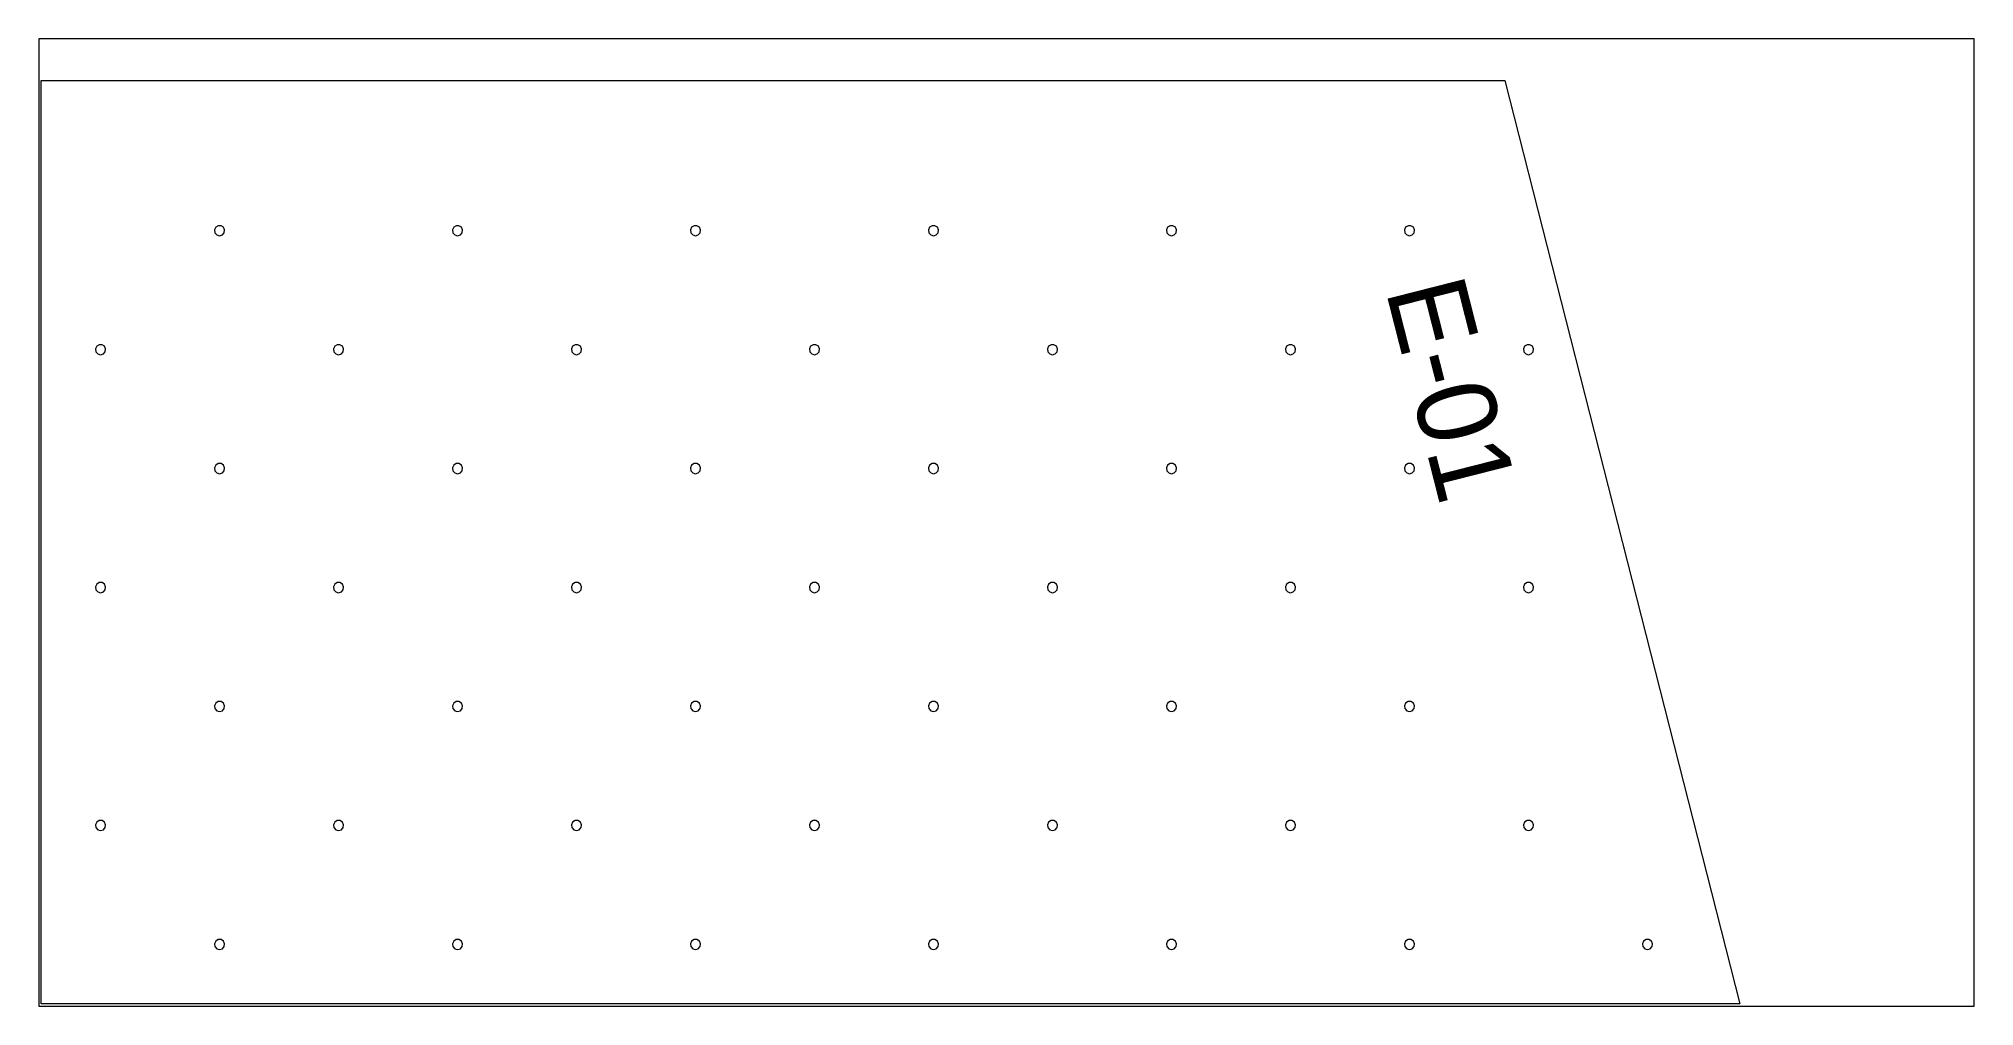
# Model space of a CAD drawing. Extents: x 0 to 287620, y 0 to 1220.
# Drawn here: x 99960 to 102400, y 0 to 1220 of the extents above; entities that cross this region are included whole.
import ezdxf

# ---------------------------------------------------------------- set-up
doc = ezdxf.new("R2010")
doc.units = 0
doc.header["$MEASUREMENT"] = 0
for name, color, linetype, lineweight in [('CUSTOM', 7, 'CONTINUOUS', 0), ('drilling', 7, 'CONTINUOUS', 0), ('FINAL', 7, 'CONTINUOUS', 0)]:
    doc.layers.add(name, color=color, linetype=linetype, lineweight=lineweight)

msp = doc.modelspace()

# ---------------------------------------------------------------- texts
at = {"layer": 'Final', "lineweight": 0}
msp.add_text('E-01', height=100, rotation=284.264, dxfattribs=at).set_placement((101657.7, 902.9))

# ---------------------------------------------------------------- linework, layer by layer
at = {"layer": 'CUSTOM', "lineweight": 0}
msp.add_lwpolyline([(99960, 0), (102400, 0), (102400, 1220), (99960, 1220)], close=True, dxfattribs=at)
at = {"layer": 'drilling', "lineweight": 0}
for points in [[(100188, 971.5), (100191.5, 972.5), (100193.9, 975.3), (100194.4, 978.9), (100192.9, 982.3), (100189.8, 984.2), (100186.2, 984.2), (100183.1, 982.3), (100181.6, 978.9), (100182.1, 975.3), (100184.5, 972.5)], [(100488, 971.5), (100491.5, 972.5), (100493.9, 975.3), (100494.4, 978.9), (100492.9, 982.3), (100489.8, 984.2), (100486.2, 984.2), (100483.1, 982.3), (100481.6, 978.9), (100482.1, 975.3), (100484.5, 972.5)], [(100788, 971.5), (100791.5, 972.5), (100793.9, 975.3), (100794.4, 978.9), (100792.9, 982.3), (100789.8, 984.2), (100786.2, 984.2), (100783.1, 982.3), (100781.6, 978.9), (100782.1, 975.3), (100784.5, 972.5)], [(101088, 971.5), (101091.5, 972.5), (101093.9, 975.3), (101094.4, 978.9), (101092.9, 982.3), (101089.8, 984.2), (101086.2, 984.2), (101083.1, 982.3), (101081.6, 978.9), (101082.1, 975.3), (101084.5, 972.5)], [(101388, 971.5), (101391.5, 972.5), (101393.9, 975.3), (101394.4, 978.9), (101392.9, 982.3), (101389.8, 984.2), (101386.2, 984.2), (101383.1, 982.3), (101381.6, 978.9), (101382.1, 975.3), (101384.5, 972.5)], [(101688, 971.5), (101691.5, 972.5), (101693.9, 975.3), (101694.4, 978.9), (101692.9, 982.3), (101689.8, 984.2), (101686.2, 984.2), (101683.1, 982.3), (101681.6, 978.9), (101682.1, 975.3), (101684.5, 972.5)], [(100038, 821.5), (100041.5, 822.5), (100043.9, 825.3), (100044.4, 828.9), (100042.9, 832.3), (100039.8, 834.2), (100036.2, 834.2), (100033.1, 832.3), (100031.6, 828.9), (100032.1, 825.3), (100034.5, 822.5)], [(100338, 821.5), (100341.5, 822.5), (100343.9, 825.3), (100344.4, 828.9), (100342.9, 832.3), (100339.8, 834.2), (100336.2, 834.2), (100333.1, 832.3), (100331.6, 828.9), (100332.1, 825.3), (100334.5, 822.5)], [(100638, 821.5), (100641.5, 822.5), (100643.9, 825.3), (100644.4, 828.9), (100642.9, 832.3), (100639.8, 834.2), (100636.2, 834.2), (100633.1, 832.3), (100631.6, 828.9), (100632.1, 825.3), (100634.5, 822.5)], [(100938, 821.5), (100941.5, 822.5), (100943.9, 825.3), (100944.4, 828.9), (100942.9, 832.3), (100939.8, 834.2), (100936.2, 834.2), (100933.1, 832.3), (100931.6, 828.9), (100932.1, 825.3), (100934.5, 822.5)], [(101238, 821.5), (101241.5, 822.5), (101243.9, 825.3), (101244.4, 828.9), (101242.9, 832.3), (101239.8, 834.2), (101236.2, 834.2), (101233.1, 832.3), (101231.6, 828.9), (101232.1, 825.3), (101234.5, 822.5)], [(101538, 821.5), (101541.5, 822.5), (101543.9, 825.3), (101544.4, 828.9), (101542.9, 832.3), (101539.8, 834.2), (101536.2, 834.2), (101533.1, 832.3), (101531.6, 828.9), (101532.1, 825.3), (101534.5, 822.5)], [(101838, 821.5), (101841.5, 822.5), (101843.9, 825.3), (101844.4, 828.9), (101842.9, 832.3), (101839.8, 834.2), (101836.2, 834.2), (101833.1, 832.3), (101831.6, 828.9), (101832.1, 825.3), (101834.5, 822.5)], [(100188, 671.5), (100191.5, 672.5), (100193.9, 675.3), (100194.4, 678.9), (100192.9, 682.3), (100189.8, 684.2), (100186.2, 684.2), (100183.1, 682.3), (100181.6, 678.9), (100182.1, 675.3), (100184.5, 672.5)], [(100488, 671.5), (100491.5, 672.5), (100493.9, 675.3), (100494.4, 678.9), (100492.9, 682.3), (100489.8, 684.2), (100486.2, 684.2), (100483.1, 682.3), (100481.6, 678.9), (100482.1, 675.3), (100484.5, 672.5)], [(100788, 671.5), (100791.5, 672.5), (100793.9, 675.3), (100794.4, 678.9), (100792.9, 682.3), (100789.8, 684.2), (100786.2, 684.2), (100783.1, 682.3), (100781.6, 678.9), (100782.1, 675.3), (100784.5, 672.5)], [(101088, 671.5), (101091.5, 672.5), (101093.9, 675.3), (101094.4, 678.9), (101092.9, 682.3), (101089.8, 684.2), (101086.2, 684.2), (101083.1, 682.3), (101081.6, 678.9), (101082.1, 675.3), (101084.5, 672.5)], [(101388, 671.5), (101391.5, 672.5), (101393.9, 675.3), (101394.4, 678.9), (101392.9, 682.3), (101389.8, 684.2), (101386.2, 684.2), (101383.1, 682.3), (101381.6, 678.9), (101382.1, 675.3), (101384.5, 672.5)], [(101688, 671.5), (101691.5, 672.5), (101693.9, 675.3), (101694.4, 678.9), (101692.9, 682.3), (101689.8, 684.2), (101686.2, 684.2), (101683.1, 682.3), (101681.6, 678.9), (101682.1, 675.3), (101684.5, 672.5)], [(100038, 521.5), (100041.5, 522.5), (100043.9, 525.3), (100044.4, 528.9), (100042.9, 532.3), (100039.8, 534.2), (100036.2, 534.2), (100033.1, 532.3), (100031.6, 528.9), (100032.1, 525.3), (100034.5, 522.5)], [(100338, 521.5), (100341.5, 522.5), (100343.9, 525.3), (100344.4, 528.9), (100342.9, 532.3), (100339.8, 534.2), (100336.2, 534.2), (100333.1, 532.3), (100331.6, 528.9), (100332.1, 525.3), (100334.5, 522.5)], [(100638, 521.5), (100641.5, 522.5), (100643.9, 525.3), (100644.4, 528.9), (100642.9, 532.3), (100639.8, 534.2), (100636.2, 534.2), (100633.1, 532.3), (100631.6, 528.9), (100632.1, 525.3), (100634.5, 522.5)], [(100938, 521.5), (100941.5, 522.5), (100943.9, 525.3), (100944.4, 528.9), (100942.9, 532.3), (100939.8, 534.2), (100936.2, 534.2), (100933.1, 532.3), (100931.6, 528.9), (100932.1, 525.3), (100934.5, 522.5)], [(101238, 521.5), (101241.5, 522.5), (101243.9, 525.3), (101244.4, 528.9), (101242.9, 532.3), (101239.8, 534.2), (101236.2, 534.2), (101233.1, 532.3), (101231.6, 528.9), (101232.1, 525.3), (101234.5, 522.5)], [(101538, 521.5), (101541.5, 522.5), (101543.9, 525.3), (101544.4, 528.9), (101542.9, 532.3), (101539.8, 534.2), (101536.2, 534.2), (101533.1, 532.3), (101531.6, 528.9), (101532.1, 525.3), (101534.5, 522.5)], [(101838, 521.5), (101841.5, 522.5), (101843.9, 525.3), (101844.4, 528.9), (101842.9, 532.3), (101839.8, 534.2), (101836.2, 534.2), (101833.1, 532.3), (101831.6, 528.9), (101832.1, 525.3), (101834.5, 522.5)], [(100188, 371.5), (100191.5, 372.5), (100193.9, 375.3), (100194.4, 378.9), (100192.9, 382.3), (100189.8, 384.2), (100186.2, 384.2), (100183.1, 382.3), (100181.6, 378.9), (100182.1, 375.3), (100184.5, 372.5)], [(100488, 371.5), (100491.5, 372.5), (100493.9, 375.3), (100494.4, 378.9), (100492.9, 382.3), (100489.8, 384.2), (100486.2, 384.2), (100483.1, 382.3), (100481.6, 378.9), (100482.1, 375.3), (100484.5, 372.5)], [(100788, 371.5), (100791.5, 372.5), (100793.9, 375.3), (100794.4, 378.9), (100792.9, 382.3), (100789.8, 384.2), (100786.2, 384.2), (100783.1, 382.3), (100781.6, 378.9), (100782.1, 375.3), (100784.5, 372.5)], [(101088, 371.5), (101091.5, 372.5), (101093.9, 375.3), (101094.4, 378.9), (101092.9, 382.3), (101089.8, 384.2), (101086.2, 384.2), (101083.1, 382.3), (101081.6, 378.9), (101082.1, 375.3), (101084.5, 372.5)], [(101388, 371.5), (101391.5, 372.5), (101393.9, 375.3), (101394.4, 378.9), (101392.9, 382.3), (101389.8, 384.2), (101386.2, 384.2), (101383.1, 382.3), (101381.6, 378.9), (101382.1, 375.3), (101384.5, 372.5)], [(101688, 371.5), (101691.5, 372.5), (101693.9, 375.3), (101694.4, 378.9), (101692.9, 382.3), (101689.8, 384.2), (101686.2, 384.2), (101683.1, 382.3), (101681.6, 378.9), (101682.1, 375.3), (101684.5, 372.5)], [(100038, 221.5), (100041.5, 222.5), (100043.9, 225.3), (100044.4, 228.9), (100042.9, 232.3), (100039.8, 234.2), (100036.2, 234.2), (100033.1, 232.3), (100031.6, 228.9), (100032.1, 225.3), (100034.5, 222.5)], [(100338, 221.5), (100341.5, 222.5), (100343.9, 225.3), (100344.4, 228.9), (100342.9, 232.3), (100339.8, 234.2), (100336.2, 234.2), (100333.1, 232.3), (100331.6, 228.9), (100332.1, 225.3), (100334.5, 222.5)], [(100638, 221.5), (100641.5, 222.5), (100643.9, 225.3), (100644.4, 228.9), (100642.9, 232.3), (100639.8, 234.2), (100636.2, 234.2), (100633.1, 232.3), (100631.6, 228.9), (100632.1, 225.3), (100634.5, 222.5)], [(100938, 221.5), (100941.5, 222.5), (100943.9, 225.3), (100944.4, 228.9), (100942.9, 232.3), (100939.8, 234.2), (100936.2, 234.2), (100933.1, 232.3), (100931.6, 228.9), (100932.1, 225.3), (100934.5, 222.5)], [(101238, 221.5), (101241.5, 222.5), (101243.9, 225.3), (101244.4, 228.9), (101242.9, 232.3), (101239.8, 234.2), (101236.2, 234.2), (101233.1, 232.3), (101231.6, 228.9), (101232.1, 225.3), (101234.5, 222.5)], [(101538, 221.5), (101541.5, 222.5), (101543.9, 225.3), (101544.4, 228.9), (101542.9, 232.3), (101539.8, 234.2), (101536.2, 234.2), (101533.1, 232.3), (101531.6, 228.9), (101532.1, 225.3), (101534.5, 222.5)], [(101838, 221.5), (101841.5, 222.5), (101843.9, 225.3), (101844.4, 228.9), (101842.9, 232.3), (101839.8, 234.2), (101836.2, 234.2), (101833.1, 232.3), (101831.6, 228.9), (101832.1, 225.3), (101834.5, 222.5)], [(100188, 71.5), (100191.5, 72.5), (100193.9, 75.3), (100194.4, 78.9), (100192.9, 82.3), (100189.8, 84.2), (100186.2, 84.2), (100183.1, 82.3), (100181.6, 78.9), (100182.1, 75.3), (100184.5, 72.5)], [(100488, 71.5), (100491.5, 72.5), (100493.9, 75.3), (100494.4, 78.9), (100492.9, 82.3), (100489.8, 84.2), (100486.2, 84.2), (100483.1, 82.3), (100481.6, 78.9), (100482.1, 75.3), (100484.5, 72.5)], [(100788, 71.5), (100791.5, 72.5), (100793.9, 75.3), (100794.4, 78.9), (100792.9, 82.3), (100789.8, 84.2), (100786.2, 84.2), (100783.1, 82.3), (100781.6, 78.9), (100782.1, 75.3), (100784.5, 72.5)], [(101088, 71.5), (101091.5, 72.5), (101093.9, 75.3), (101094.4, 78.9), (101092.9, 82.3), (101089.8, 84.2), (101086.2, 84.2), (101083.1, 82.3), (101081.6, 78.9), (101082.1, 75.3), (101084.5, 72.5)], [(101388, 71.5), (101391.5, 72.5), (101393.9, 75.3), (101394.4, 78.9), (101392.9, 82.3), (101389.8, 84.2), (101386.2, 84.2), (101383.1, 82.3), (101381.6, 78.9), (101382.1, 75.3), (101384.5, 72.5)], [(101688, 71.5), (101691.5, 72.5), (101693.9, 75.3), (101694.4, 78.9), (101692.9, 82.3), (101689.8, 84.2), (101686.2, 84.2), (101683.1, 82.3), (101681.6, 78.9), (101682.1, 75.3), (101684.5, 72.5)], [(101988, 71.5), (101991.5, 72.5), (101993.9, 75.3), (101994.4, 78.9), (101992.9, 82.3), (101989.8, 84.2), (101986.2, 84.2), (101983.1, 82.3), (101981.6, 78.9), (101982.1, 75.3), (101984.5, 72.5)]]:
    msp.add_lwpolyline(points, close=True, dxfattribs=at)
at = {"layer": 'Final', "lineweight": 0}
msp.add_lwpolyline([(102104.3, 3), (99963, 3), (99963, 1167.5), (101808.3, 1167.5)], close=True, dxfattribs=at)

msp.set_redraw_order([(e.dxf.handle, doc.entitydb.next_handle()) for e in msp.query("TEXT MTEXT ATTDEF DIMENSION ARC_DIMENSION")])  # texts and dimensions are drawn at this point

doc.saveas('drawing.dxf')
